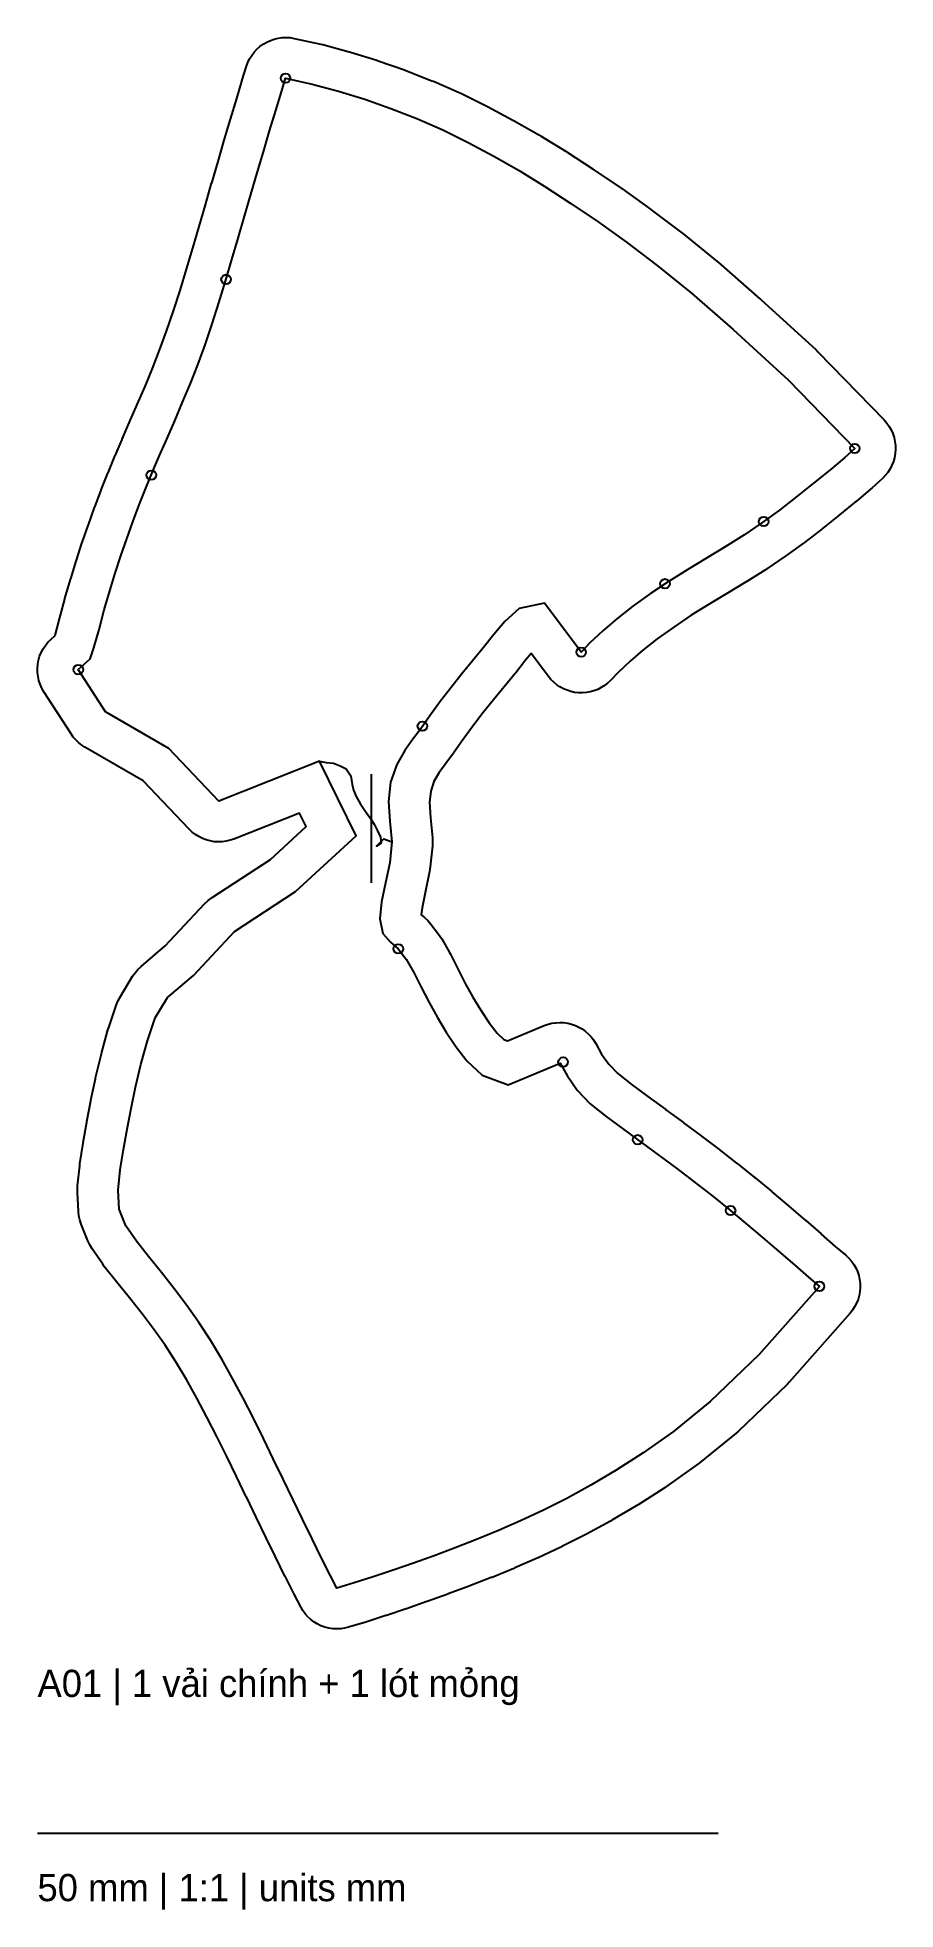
# Model space of a CAD drawing. Header units: millimetres. Extents: x 0 to 995, y -21 to 196.
# Drawn here: x 0 to 63, y -20.6 to 116.9 of the extents above; entities that cross this region are included whole.
import ezdxf

# ---------------------------------------------------------------- set-up
doc = ezdxf.new("R2010")
doc.units = ezdxf.units.MM
for name, color, linetype in [('CUT', 7, 'Continuous'), ('FOLD', 3, 'Continuous'), ('GRAIN', 8, 'Continuous'), ('LABEL', 7, 'Continuous'), ('NOTCH', 5, 'Continuous'), ('SEW', 1, 'Continuous')]:
    doc.layers.add(name, color=color, linetype=linetype)

msp = doc.modelspace()

# ---------------------------------------------------------------- texts
msp.add_text('50 mm | 1:1 | units mm', height=2).set_placement((0, -20))
at = {"layer": 'LABEL'}
msp.add_text('A01 | 1 vải chính + 1 lót mỏng', height=2, dxfattribs=at).set_placement((0, -5))

# ---------------------------------------------------------------- linework, layer by layer
at = {"layer": 'CUT'}
msp.add_lwpolyline([(1.29, 72.98), (1.63, 74.22), (2.01, 75.65), (2.02, 75.71), (2.42, 77.1), (2.44, 77.16), (2.84, 78.46), (2.86, 78.51), (3.27, 79.77), (3.29, 79.82), (3.72, 81.08), (3.74, 81.12), (4.19, 82.38), (4.21, 82.42), (4.68, 83.66), (4.69, 83.7), (5.18, 84.92), (5.19, 84.95), (5.69, 86.16), (5.7, 86.19), (6.21, 87.39), (6.21, 87.41), (6.73, 88.61), (6.74, 88.62), (7.33, 89.96), (7.9, 91.29), (8.44, 92.61), (8.96, 93.94), (9.47, 95.35), (9.98, 96.83), (10.47, 98.34), (10.94, 99.89), (11.41, 101.45), (11.87, 103.03), (12.33, 104.63), (12.79, 106.23), (12.8, 106.23), (13.26, 107.81), (13.26, 107.82), (13.72, 109.37), (13.72, 109.38), (14.18, 110.92), (14.18, 110.92), (14.63, 112.43), (14.63, 112.43), (15.04, 113.78), (15.04, 113.8), (15.35, 114.81), (15.46, 115.09), (15.58, 115.35), (15.74, 115.61), (15.92, 115.85), (16.12, 116.06), (16.34, 116.26), (16.58, 116.44), (16.84, 116.59), (17.11, 116.71), (17.39, 116.81), (17.68, 116.88), (17.97, 116.92), (18.27, 116.93), (18.56, 116.91), (18.86, 116.86), (20.81, 116.44), (20.96, 116.4), (22.9, 115.87), (22.99, 115.84), (24.92, 115.25), (25.02, 115.21), (26.95, 114.54), (27.06, 114.5), (28.97, 113.75), (29.08, 113.71), (30.97, 112.87), (31.08, 112.82), (32.95, 111.91), (33.05, 111.86), (34.92, 110.86), (35.01, 110.81), (36.87, 109.74), (36.95, 109.69), (38.83, 108.54), (38.89, 108.5), (40.82, 107.25), (40.87, 107.21), (42.86, 105.86), (42.92, 105.82), (45.01, 104.32), (45.08, 104.27), (47.32, 102.57), (47.4, 102.51), (49.92, 100.47), (50.01, 100.4), (53.06, 97.73), (53.11, 97.68), (57.18, 93.97), (57.31, 93.84), (62.17, 88.82), (62.37, 88.59), (62.54, 88.35), (62.69, 88.09), (62.81, 87.82), (62.91, 87.53), (62.97, 87.24), (63.01, 86.94), (63.01, 86.65), (62.99, 86.35), (62.94, 86.05), (62.86, 85.77), (62.75, 85.49), (62.61, 85.22), (62.44, 84.97), (62.26, 84.74), (62.05, 84.52), (61.29, 83.83), (61.18, 83.73), (60.12, 82.84), (60.09, 82.82), (58.89, 81.85), (58.88, 81.84), (57.65, 80.85), (57.61, 80.81), (56.34, 79.83), (56.26, 79.77), (54.95, 78.83), (54.89, 78.79), (53.57, 77.88), (53.47, 77.81), (52.1, 76.95), (52.04, 76.92), (50.67, 76.1), (49.32, 75.28), (48.01, 74.47), (46.74, 73.61), (45.52, 72.75), (44.46, 71.92), (43.52, 71.09), (42.65, 70.28), (42.08, 69.69), (41.87, 69.49), (41.64, 69.32), (41.4, 69.16), (41.14, 69.03), (40.87, 68.93), (40.6, 68.85), (40.31, 68.8), (40.02, 68.77), (39.73, 68.78), (39.45, 68.81), (39.16, 68.87), (38.89, 68.96), (38.62, 69.07), (38.37, 69.21), (38.13, 69.37), (37.91, 69.55), (37.7, 69.75), (37.52, 69.98), (36.26, 71.66), (35.85, 71.17), (35.12, 70.24), (35.08, 70.2), (34.3, 69.24), (34.28, 69.22), (33.5, 68.27), (32.73, 67.32), (31.97, 66.33), (31.24, 65.33), (30.6, 64.41), (30.55, 64.35), (29.99, 63.59), (29.51, 62.93), (29.12, 62.25), (28.88, 61.55), (28.79, 60.75), (28.87, 59.58), (29.01, 58.11), (29.02, 57.82), (29.01, 57.53), (28.85, 55.98), (28.8, 55.66), (28.49, 54.2), (28.24, 52.98), (28.19, 52.47), (28.43, 52.27), (28.67, 52.05), (28.89, 51.79), (29.46, 51.05), (29.69, 50.7), (30.25, 49.71), (30.32, 49.58), (30.86, 48.5), (31.41, 47.43), (31.97, 46.42), (32.56, 45.45), (33.17, 44.53), (33.75, 43.76), (34.25, 43.3), (34.51, 43.2), (37.22, 44.33), (37.5, 44.43), (37.78, 44.5), (38.07, 44.54), (38.36, 44.56), (38.65, 44.55), (38.94, 44.51), (39.22, 44.44), (39.5, 44.34), (39.76, 44.22), (40.01, 44.08), (40.25, 43.9), (40.47, 43.71), (40.66, 43.5), (40.84, 43.27), (41, 43.02), (41.43, 42.24), (41.96, 41.49), (42.62, 40.81), (43.59, 40.02), (44.83, 39.11), (46.14, 38.16), (46.14, 38.15), (47.44, 37.2), (47.45, 37.19), (48.74, 36.23), (48.76, 36.21), (50.04, 35.24), (50.07, 35.22), (51.34, 34.23), (51.37, 34.21), (52.63, 33.2), (52.69, 33.16), (53.92, 32.13), (53.94, 32.12), (55.16, 31.08), (55.18, 31.07), (56.38, 30.04), (56.4, 30.03), (57.56, 29.02), (57.56, 29.01), (58.59, 28.11), (59.36, 27.46), (59.58, 27.25), (59.77, 27.03), (59.95, 26.78), (60.09, 26.53), (60.21, 26.25), (60.31, 25.97), (60.37, 25.68), (60.41, 25.39), (60.42, 25.09), (60.39, 24.79), (60.34, 24.5), (60.26, 24.21), (60.15, 23.94), (60.01, 23.67), (59.85, 23.42), (59.67, 23.19), (55.23, 18.15), (55.06, 17.97), (51.48, 14.54), (51.3, 14.38), (48.59, 12.18), (48.43, 12.06), (46.22, 10.48), (46.1, 10.4), (44.12, 9.13), (44.02, 9.07), (42.17, 7.98), (42.08, 7.93), (40.31, 6.96), (40.22, 6.92), (38.51, 6.05), (38.43, 6.01), (36.76, 5.23), (36.69, 5.19), (35.06, 4.48), (34.99, 4.45), (33.39, 3.79), (33.33, 3.77), (31.76, 3.16), (31.71, 3.14), (30.17, 2.57), (30.13, 2.56), (28.61, 2.02), (28.59, 2.01), (27.1, 1.49), (27.08, 1.49), (25.62, 0.99), (25.59, 0.98), (24.19, 0.53), (24.12, 0.51), (22.85, 0.13), (22.56, 0.06), (22.27, 0.01), (21.97, 0), (21.68, 0.02), (21.39, 0.06), (21.1, 0.13), (20.82, 0.24), (20.55, 0.37), (20.3, 0.52), (20.07, 0.7), (19.85, 0.9), (19.65, 1.12), (19.48, 1.36), (19.33, 1.62), (18.84, 2.56), (18.82, 2.6), (18.18, 3.87), (18.17, 3.89), (17.48, 5.3), (17.48, 5.3), (16.77, 6.75), (16.77, 6.75), (16.06, 8.21), (16.05, 8.22), (15.34, 9.71), (15.33, 9.71), (14.62, 11.21), (13.9, 12.68), (13.18, 14.14), (12.45, 15.56), (11.7, 16.96), (10.94, 18.32), (10.16, 19.63), (9.37, 20.84), (8.56, 21.98), (7.68, 23.14), (6.75, 24.32), (5.81, 25.49), (5.8, 25.51), (4.91, 26.64), (4.79, 26.81), (4.02, 27.93), (3.85, 28.21), (3.71, 28.51), (3.22, 29.75), (3.12, 30.05), (3.05, 30.36), (3.01, 30.68), (2.93, 32.07), (2.93, 32.31), (2.94, 32.56), (3.1, 34.03), (3.12, 34.18), (3.35, 35.68), (3.36, 35.73), (3.62, 37.24), (3.63, 37.28), (3.92, 38.8), (3.93, 38.85), (4.26, 40.42), (4.27, 40.5), (4.67, 42.16), (4.7, 42.28), (5.18, 44.01), (5.23, 44.18), (5.81, 45.88), (5.93, 46.18), (6.09, 46.46), (6.98, 47.95), (7.17, 48.21), (7.38, 48.46), (7.61, 48.68), (9.38, 50.18), (12.27, 53.27), (12.53, 53.52), (12.82, 53.74), (17.11, 56.54), (19.73, 58.96), (19.24, 59.94), (14.43, 58.03), (14.15, 57.94), (13.86, 57.87), (13.57, 57.83), (13.27, 57.82), (12.98, 57.84), (12.68, 57.89), (12.4, 57.97), (12.12, 58.08), (11.85, 58.21), (11.6, 58.37), (11.37, 58.55), (11.15, 58.75), (7.77, 62.31), (3.49, 64.78), (3.25, 64.94), (3.02, 65.12), (2.82, 65.31), (2.63, 65.53), (2.47, 65.76), (0.47, 68.86), (0.32, 69.12), (0.2, 69.4), (0.11, 69.68), (0.04, 69.97), (0.01, 70.27), (0, 70.57), (0.02, 70.87), (0.08, 71.17), (0.16, 71.46), (0.28, 71.74), (0.42, 72.01), (0.58, 72.26), (0.77, 72.49), (0.98, 72.7), (1.29, 72.98)], close=True, dxfattribs=at)
at = {"layer": 'FOLD'}
msp.add_lwpolyline([(20.71, 63.76), (21.21, 63.66), (21.73, 63.6), (22.24, 63.41), (22.68, 63.19), (23.01, 62.67), (23.12, 62.03), (23.21, 61.62), (23.41, 61.17), (23.7, 60.64), (24.05, 60.12), (24.4, 59.62), (24.72, 59.13), (24.97, 58.63), (25.2, 58.18), (25.25, 57.74), (24.89, 57.52), (25.43, 58.06), (26.02, 57.83)], dxfattribs=at)
at = {"layer": 'GRAIN'}
msp.add_line((24.54, 54.81), (24.54, 62.81), dxfattribs=at)
at = {"layer": 'LABEL'}
msp.add_line((0, -15), (50, -15), dxfattribs=at)
at = {"layer": 'NOTCH'}
for centre in [(18.22, 113.93), (13.85, 99.15), (60.02, 86.73), (8.36, 84.77), (53.33, 81.36), (46.08, 76.79), (39.93, 71.76), (39.93, 71.76), (3, 70.48), (28.27, 66.33), (26.5, 49.97), (38.6, 41.65), (38.6, 41.65), (44.08, 35.94), (50.9, 30.74), (57.42, 25.17)]:
    msp.add_circle(centre, 0.35, dxfattribs=at)
at = {"layer": 'SEW'}
msp.add_lwpolyline([(8.15, 27.37), (7.27, 28.49), (6.5, 29.62), (6.01, 30.85), (5.93, 32.24), (6.08, 33.72), (6.32, 35.22), (6.58, 36.72), (6.87, 38.24), (7.19, 39.81), (7.59, 41.47), (8.07, 43.21), (8.65, 44.91), (9.55, 46.39), (11.46, 48.01), (14.46, 51.23), (18.96, 54.17), (23.41, 58.27), (20.71, 63.76), (13.33, 60.82), (9.64, 64.69), (4.99, 67.38), (3, 70.48), (3.88, 71.28), (4.15, 72.07), (4.52, 73.44), (4.91, 74.88), (5.31, 76.27), (5.71, 77.57), (6.12, 78.84), (6.56, 80.1), (7.01, 81.35), (7.48, 82.59), (7.96, 83.81), (8.46, 85.02), (8.97, 86.22), (9.49, 87.42), (10.08, 88.77), (10.66, 90.12), (11.23, 91.49), (11.77, 92.88), (12.31, 94.35), (12.83, 95.88), (13.33, 97.44), (13.81, 99.02), (14.28, 100.6), (14.75, 102.19), (15.21, 103.79), (15.68, 105.39), (16.14, 106.97), (16.6, 108.52), (17.05, 110.06), (17.5, 111.56), (17.91, 112.92), (18.22, 113.93), (20.17, 113.5), (22.11, 112.97), (24.04, 112.38), (25.96, 111.71), (27.87, 110.96), (29.76, 110.13), (31.64, 109.21), (33.51, 108.21), (35.38, 107.14), (37.26, 105.98), (39.18, 104.73), (41.17, 103.38), (43.26, 101.88), (45.51, 100.18), (48.03, 98.14), (51.09, 95.47), (55.15, 91.75), (60.02, 86.73), (59.26, 86.03), (58.19, 85.14), (57, 84.17), (55.77, 83.19), (54.5, 82.2), (53.2, 81.26), (51.87, 80.35), (50.5, 79.49), (49.12, 78.67), (47.75, 77.84), (46.38, 76.99), (45.03, 76.08), (43.72, 75.15), (42.54, 74.22), (41.51, 73.32), (40.55, 72.42), (39.92, 71.77), (37.23, 75.37), (35.37, 74.96), (34.32, 74.02), (33.52, 73.06), (32.76, 72.1), (31.98, 71.14), (31.17, 70.17), (30.37, 69.17), (29.57, 68.13), (28.81, 67.08), (28.15, 66.14), (27.57, 65.37), (26.98, 64.55), (26.38, 63.5), (25.93, 62.21), (25.78, 60.8), (25.88, 59.34), (26.02, 57.83), (25.87, 56.28), (25.55, 54.82), (25.27, 53.43), (25.14, 52.16), (25.37, 51.09), (25.92, 50.46), (26.5, 49.97), (27.08, 49.22), (27.64, 48.23), (28.19, 47.14), (28.76, 46.02), (29.37, 44.92), (30.02, 43.84), (30.72, 42.79), (31.52, 41.73), (32.65, 40.69), (34.57, 39.98), (38.38, 41.56), (38.89, 40.65), (39.64, 39.58), (40.59, 38.59), (41.76, 37.64), (43.05, 36.7), (44.36, 35.74), (45.66, 34.78), (46.95, 33.82), (48.23, 32.85), (49.5, 31.86), (50.77, 30.85), (52, 29.82), (53.23, 28.79), (54.43, 27.76), (55.59, 26.75), (56.63, 25.84), (57.42, 25.17), (52.98, 20.14), (49.4, 16.7), (46.7, 14.5), (44.48, 12.93), (42.5, 11.66), (40.64, 10.56), (38.87, 9.59), (37.15, 8.73), (35.48, 7.94), (33.85, 7.23), (32.25, 6.57), (30.67, 5.96), (29.13, 5.38), (27.61, 4.84), (26.12, 4.33), (24.66, 3.84), (23.26, 3.38), (21.99, 3), (21.5, 3.94), (20.87, 5.21), (20.17, 6.62), (19.46, 8.07), (18.75, 9.53), (18.04, 11.01), (17.32, 12.51), (16.6, 14), (15.86, 15.49), (15.11, 16.96), (14.33, 18.4), (13.53, 19.83), (12.7, 21.21), (11.86, 22.52), (10.98, 23.76), (10.06, 24.97), (9.1, 26.19), (8.15, 27.37)], close=True, dxfattribs=at)

msp.set_redraw_order([(e.dxf.handle, doc.entitydb.next_handle()) for e in msp.query("TEXT MTEXT ATTDEF DIMENSION ARC_DIMENSION")])  # texts and dimensions are drawn at this point

doc.saveas('drawing.dxf')
